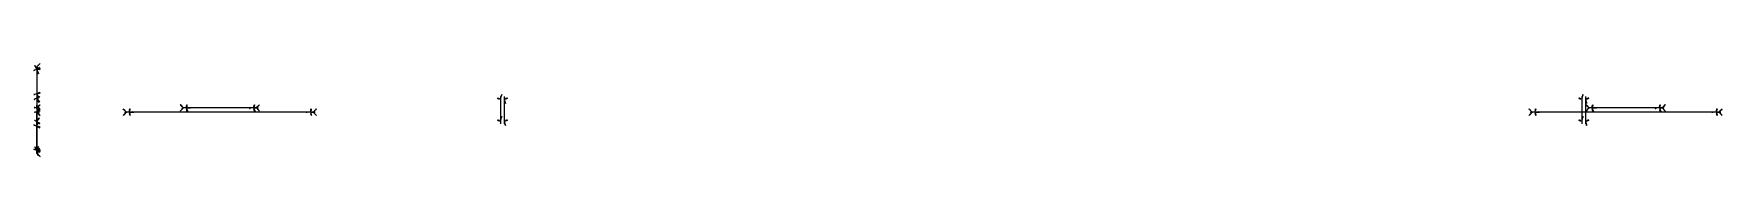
# Model space of a CAD drawing. Header units: millimetres. Extents: x -7070 to 13, y -102 to 102.
# Drawn here: x -7070 to -3363, y -102 to 102 of the extents above; entities that cross this region are included whole.
import ezdxf

# ---------------------------------------------------------------- set-up
doc = ezdxf.new("R2010")
doc.units = ezdxf.units.MM
for name, color, linetype in [('AutoDetect_10_17', 1, 'Continuous'), ('AutoDetect_15_14', 1, 'Continuous'), ('AutoDetect_16_15', 1, 'Continuous'), ('AutoDetect_19_12', 1, 'Continuous'), ('AutoDetect_20_13', 1, 'Continuous'), ('AutoDetect_23_23', 1, 'Continuous'), ('AutoDetect_24_25', 1, 'Continuous'), ('AutoDetect_27_20', 1, 'Continuous'), ('AutoDetect_28_22', 1, 'Continuous'), ('AutoDetect_31_21', 1, 'Continuous'), ('AutoDetect_31_28', 1, 'Continuous'), ('AutoDetect_31_31', 1, 'Continuous'), ('AutoDetect_32_24', 1, 'Continuous'), ('AutoDetect_32_26', 1, 'Continuous'), ('AutoDetect_32_29', 1, 'Continuous'), ('AutoDetect_33_30', 1, 'Continuous'), ('AutoDetect_34_27', 1, 'Continuous'), ('AutoDetect_7_18', 1, 'Continuous'), ('AutoDetect_8_19', 1, 'Continuous'), ('AutoDetect_9_16', 1, 'Continuous'), ('Stirnplatte_ID_GUID_49F72F33_8983_49e6_8E23_79ADA9B12A7D', 1, 'Continuous')]:
    doc.layers.add(name, color=color, linetype=linetype)

# ---------------------------------------------------------------- blocks, each defined once
blk = doc.blocks.new('Kontrollpunkt')
at = {"color": 0}
for q in [(0, 6), (8, 0), (0, 0, 4)]:
    blk.add_line((0, 0), q, dxfattribs=at)
for points in [[(0.25, 8, -0.25), (-0.25, 8, -0.25), (-0.25, 8, 0.25), (0, 10, 0), (-0.25, 8, -0.25), (0.25, 8, 0.25), (0, 10, 0), (0.25, 8, -0.25), (0.25, 8, 0.25), (-0.25, 8, 0.25)], [(0.25, 6, -0.25), (-0.25, 6, -0.25), (-0.25, 6, 0.25), (0, 8, 0), (-0.25, 6, -0.25), (0.25, 6, 0.25), (0, 8, 0), (0.25, 6, -0.25), (0.25, 6, 0.25), (-0.25, 6, 0.25)], [(0.25, 0.25, 4), (-0.25, 0.25, 4), (-0.25, -0.25, 4), (0, 0, 6), (-0.25, 0.25, 4), (0.25, -0.25, 4), (0, 0, 6), (0.25, 0.25, 4), (0.25, -0.25, 4), (-0.25, -0.25, 4)], [(0.25, 0.25, 6), (-0.25, 0.25, 6), (-0.25, -0.25, 6), (0, 0, 8), (-0.25, 0.25, 6), (0.25, -0.25, 6), (0, 0, 8), (0.25, 0.25, 6), (0.25, -0.25, 6), (-0.25, -0.25, 6)], [(0.25, 0.25, 8), (-0.25, 0.25, 8), (-0.25, -0.25, 8), (0, 0, 10), (-0.25, 0.25, 8), (0.25, -0.25, 8), (0, 0, 10), (0.25, 0.25, 8), (0.25, -0.25, 8), (-0.25, -0.25, 8)], [(8, 0.25, -0.25), (8, 0.25, 0.25), (8, -0.25, 0.25), (10, 0, 0), (8, 0.25, 0.25), (8, -0.25, -0.25), (10, 0, 0), (8, 0.25, -0.25), (8, -0.25, -0.25), (8, -0.25, 0.25)]]:
    blk.add_polyline3d(points, dxfattribs=at)

msp = doc.modelspace()

# ---------------------------------------------------------------- linework, layer by layer
at = {"layer": 'AutoDetect_10_17', "color": 1}
msp.add_line((-3662.6, 30, 0), (-3662.6, -30, 0), dxfattribs=at)
at = {"layer": 'AutoDetect_15_14', "color": 1}
msp.add_line((-3369.6, -4.7, -160), (-3779.6, -4.7, -160), dxfattribs=at)
at = {"layer": 'AutoDetect_16_15', "color": 1}
msp.add_line((-3369.6, -4.7, -180), (-3779.6, -4.7, -180), dxfattribs=at)
at = {"layer": 'AutoDetect_19_12', "color": 1}
msp.add_line((-3494.6, 4.7, -160), (-3654.6, 4.7, -160), dxfattribs=at)
at = {"layer": 'AutoDetect_20_13', "color": 1}
msp.add_line((-3494.6, 4.7, -180), (-3654.6, 4.7, -180), dxfattribs=at)
at = {"layer": 'AutoDetect_23_23', "color": 1}
msp.add_line((-6455.9, -4.7, -160), (-6865.9, -4.7, -160), dxfattribs=at)
at = {"layer": 'AutoDetect_24_25', "color": 1}
msp.add_line((-6455.9, -4.7, -180), (-6865.9, -4.7, -180), dxfattribs=at)
at = {"layer": 'AutoDetect_27_20', "color": 1}
msp.add_line((-6580.9, 4.7, -160), (-6740.9, 4.7, -160), dxfattribs=at)
at = {"layer": 'AutoDetect_28_22', "color": 1}
msp.add_line((-6580.9, 4.7, -180), (-6740.9, 4.7, -180), dxfattribs=at)
at = {"layer": 'AutoDetect_31_21', "color": 1}
msp.add_line((-7062.8, 4.7, -414.4), (-7062.8, 4.7, -35.6), dxfattribs=at)
at = {"layer": 'AutoDetect_31_21', "color": 1, "extrusion": (-1, 0, 0)}
for centre, start, end in [((-25.7, -414.4, 7062.8), 315, 0), ((-25.7, -35.6, 7062.8), 360, 45)]:
    msp.add_arc(centre, 21, start, end, dxfattribs=at)
at = {"layer": 'AutoDetect_31_28', "color": 1}
msp.add_line((-7062.8, 94.9, -14.6), (-7062.8, 25.7, -14.6), dxfattribs=at)
at = {"layer": 'AutoDetect_31_28', "color": 1, "extrusion": (1, 0, 0)}
msp.add_arc((25.7, -35.6, -7062.8), 21, 90, 135, dxfattribs=at)
at = {"layer": 'AutoDetect_31_31', "color": 1}
msp.add_line((-7062.8, 94.9, -435.4), (-7062.8, 25.7, -435.4), dxfattribs=at)
at = {"layer": 'AutoDetect_31_31', "color": 1, "extrusion": (-1, 0, 0)}
msp.add_arc((-25.7, -414.4, 7062.8), 21, 270, 315, dxfattribs=at)
at = {"layer": 'AutoDetect_32_24', "color": 1}
msp.add_line((-7062.8, -4.7, -35.6), (-7062.8, -4.7, -414.4), dxfattribs=at)
at = {"layer": 'AutoDetect_32_24', "color": 1, "extrusion": (-1, 0, 0)}
for centre, start, end in [((25.7, -35.6, 7062.8), 135, 180), ((25.7, -414.4, 7062.8), 180, 225)]:
    msp.add_arc(centre, 21, start, end, dxfattribs=at)
at = {"layer": 'AutoDetect_32_26', "color": 1}
msp.add_line((-7062.8, -94.9, -14.6), (-7062.8, -25.7, -14.6), dxfattribs=at)
at = {"layer": 'AutoDetect_32_26', "color": 1, "extrusion": (-1, 0, 0)}
msp.add_arc((25.7, -35.6, 7062.8), 21, 90, 135, dxfattribs=at)
at = {"layer": 'AutoDetect_32_29', "color": 1}
msp.add_line((-7062.8, -94.9, -435.4), (-7062.8, -25.7, -435.4), dxfattribs=at)
at = {"layer": 'AutoDetect_32_29', "color": 1, "extrusion": (1, 0, 0)}
msp.add_arc((-25.7, -414.4, -7062.8), 21, 270, 315, dxfattribs=at)
at = {"layer": 'AutoDetect_33_30', "color": 1}
msp.add_line((-7062.8, 95), (-7062.8, -95), dxfattribs=at)
at = {"layer": 'AutoDetect_34_27', "color": 1}
msp.add_line((-7062.8, 95, -450), (-7062.8, -95, -450), dxfattribs=at)
at = {"layer": 'AutoDetect_7_18', "color": 1}
msp.add_line((-6044.5, 30, 0), (-6044.5, -30, 0), dxfattribs=at)
at = {"layer": 'AutoDetect_8_19', "color": 1}
msp.add_line((-6036.5, 30, 0), (-6036.5, -30, 0), dxfattribs=at)
at = {"layer": 'AutoDetect_9_16', "color": 1}
msp.add_line((-3670.6, 30, 0), (-3670.6, -30, 0), dxfattribs=at)

# ---------------------------------------------------------------- block references
at = {"layer": 'AutoDetect_10_17', "color": 1, "extrusion": (0.696364, 0.173648, 0.696364), "rotation": 180}
for p in [(909.5, 2470.7, -2546.4), (862.9, 2478.8, -2554.7)]:
    msp.add_blockref('Kontrollpunkt', p, dxfattribs=at)
at = {"layer": 'AutoDetect_15_14', "color": 1, "extrusion": (0.173648, -0.696364, 0.696364), "rotation": 342.8383509003531}
for p in [(-3662.6, 517.8, -763.4), (-3276.4, 450.7, -694.3)]:
    msp.add_blockref('Kontrollpunkt', p, dxfattribs=at)
at = {"layer": 'AutoDetect_16_15', "color": 1, "extrusion": (0.173648, -0.696364, -0.696364), "rotation": 199.7021522331678}
for p in [(-3662.6, -761.8, -526.7), (-3276.4, -694.8, -457.5)]:
    msp.add_blockref('Kontrollpunkt', p, dxfattribs=at)
at = {"layer": 'AutoDetect_19_12', "color": 1, "extrusion": (0.173648, 0.696364, 0.696364), "rotation": 27.8314788373321}
for p in [(3541.3, 496.7, -741.7), (3397.7, 471.8, -716)]:
    msp.add_blockref('Kontrollpunkt', p, dxfattribs=at)
at = {"layer": 'AutoDetect_20_13', "color": 1, "extrusion": (0.173648, 0.696364, -0.696364), "rotation": 160.2978477668322}
for p in [(3541.3, -740.8, -505), (3397.7, -715.8, -479.3)]:
    msp.add_blockref('Kontrollpunkt', p, dxfattribs=at)
at = {"layer": 'AutoDetect_23_23', "color": 1, "extrusion": (0.173648, -0.696364, 0.696364), "rotation": 342.8383509003531}
for p in [(-6657.2, 1037.8, -1299.4), (-6271, 970.7, -1230.2)]:
    msp.add_blockref('Kontrollpunkt', p, dxfattribs=at)
at = {"layer": 'AutoDetect_24_25', "color": 1, "extrusion": (0.173648, -0.696364, -0.696364), "rotation": 199.7021522331678}
for p in [(-6657.2, -1281.8, -1062.6), (-6271, -1214.8, -993.5)]:
    msp.add_blockref('Kontrollpunkt', p, dxfattribs=at)
at = {"layer": 'AutoDetect_27_20', "color": 1, "extrusion": (0.173648, 0.696364, 0.696364), "rotation": 27.83147883733213}
for p in [(6535.9, 1016.7, -1277.6), (6392.3, 991.8, -1251.9)]:
    msp.add_blockref('Kontrollpunkt', p, dxfattribs=at)
at = {"layer": 'AutoDetect_28_22', "color": 1, "extrusion": (0.173648, 0.696364, -0.696364), "rotation": 160.2978477668322}
for p in [(6535.9, -1260.8, -1040.9), (6392.3, -1235.8, -1015.2)]:
    msp.add_blockref('Kontrollpunkt', p, dxfattribs=at)
at = {"layer": 'AutoDetect_31_21', "color": 1, "extrusion": (0.650895, 0.650895, 0.390731), "rotation": 63.01431780004649}
msp.add_blockref('Kontrollpunkt', (4997.5, 1568.6, -4756), dxfattribs=at)
at = {"layer": 'AutoDetect_31_21', "color": 1, "extrusion": (0.704416, 0.704416, 0.087156), "rotation": 83.51991231278306}
msp.add_blockref('Kontrollpunkt', (4997.5, 22.2, -5008), dxfattribs=at)
at = {"layer": 'AutoDetect_31_21', "color": 1, "extrusion": (0.650895, 0.650895, -0.390731), "rotation": 116.9856821999535}
msp.add_blockref('Kontrollpunkt', (4997.5, -1982.8, -4580.2), dxfattribs=at)
at = {"layer": 'AutoDetect_31_21', "color": 1, "extrusion": (0.696364, 0.696364, -0.173648), "rotation": 102.7514069217628}
for p in [(4997.5, -1235.4, -4850), (4997.5, -911.6, -4907.1)]:
    msp.add_blockref('Kontrollpunkt', p, dxfattribs=at)
at = {"layer": 'AutoDetect_31_28', "color": 1, "extrusion": (0.696364, 0.173648, -0.696364), "rotation": 81.2348063681018}
for p in [(1795.1, -4767.6, -4892.7), (1743.5, -4776.6, -4901.9)]:
    msp.add_blockref('Kontrollpunkt', p, dxfattribs=at)
at = {"layer": 'AutoDetect_31_28', "color": 1, "extrusion": (0.650895, 0.390731, -0.650895), "rotation": 86.34572295680388}
msp.add_blockref('Kontrollpunkt', (3657.1, -3944, -4577.6), dxfattribs=at)
at = {"layer": 'AutoDetect_31_31', "color": 1, "extrusion": (0.696364, 0.173648, 0.696364), "rotation": 91.41777319695942}
for p in [(1795.1, 4444.7, -5206), (1743.5, 4453.7, -5215.3)]:
    msp.add_blockref('Kontrollpunkt', p, dxfattribs=at)
at = {"layer": 'AutoDetect_31_31', "color": 1, "extrusion": (0.650895, 0.390731, 0.650895), "rotation": 83.4041144647947}
msp.add_blockref('Kontrollpunkt', (3657.1, 3602.3, -4870.5), dxfattribs=at)
at = {"layer": 'AutoDetect_32_24', "color": 1, "extrusion": (0.650895, -0.650895, -0.390731), "rotation": 248.6578651922448}
msp.add_blockref('Kontrollpunkt', (-4997.5, -1982.8, -4580.2), dxfattribs=at)
at = {"layer": 'AutoDetect_32_24', "color": 1, "extrusion": (0.704416, -0.704416, -0.087156), "rotation": 265.0189306062998}
msp.add_blockref('Kontrollpunkt', (-4997.5, -470.4, -4968.7), dxfattribs=at)
at = {"layer": 'AutoDetect_32_24', "color": 1, "extrusion": (0.650895, -0.650895, 0.390731), "rotation": 291.3421348077551}
msp.add_blockref('Kontrollpunkt', (-4997.5, 1568.6, -4756), dxfattribs=at)
at = {"layer": 'AutoDetect_32_24', "color": 1, "extrusion": (0.696364, -0.696364, 0.173648), "rotation": 279.8510761165839}
for p in [(-4997.5, 792.2, -4928.1), (-4997.5, 468.4, -4985.2)]:
    msp.add_blockref('Kontrollpunkt', p, dxfattribs=at)
at = {"layer": 'AutoDetect_32_26', "color": 1, "extrusion": (0.696364, -0.173648, -0.696364), "rotation": 278.1385729810916}
for p in [(-1743.5, -4776.6, -4901.9), (-1795.1, -4767.6, -4892.7)]:
    msp.add_blockref('Kontrollpunkt', p, dxfattribs=at)
at = {"layer": 'AutoDetect_32_26', "color": 1, "extrusion": (0.650895, -0.390731, -0.650895), "rotation": 271.2695327411889}
msp.add_blockref('Kontrollpunkt', (-3657.1, -3944, -4577.6), dxfattribs=at)
at = {"layer": 'AutoDetect_32_29', "color": 1, "extrusion": (0.650895, -0.390731, 0.650895), "rotation": 268.7304672588111}
msp.add_blockref('Kontrollpunkt', (-3657.1, 3602.3, -4870.5), dxfattribs=at)
at = {"layer": 'AutoDetect_32_29', "color": 1, "extrusion": (0.696364, -0.173648, 0.696364), "rotation": 261.8614270189084}
for p in [(-1743.5, 4453.7, -5215.3), (-1795.1, 4444.7, -5206)]:
    msp.add_blockref('Kontrollpunkt', p, dxfattribs=at)
at = {"layer": 'AutoDetect_33_30', "color": 1, "extrusion": (0.696364, 0.173648, 0.696364), "rotation": 180}
for p in [(1795.2, 4757.2, -4902.8), (1622.5, 4787.1, -4933.7)]:
    msp.add_blockref('Kontrollpunkt', p, dxfattribs=at)
at = {"layer": 'AutoDetect_34_27', "color": 1, "extrusion": (0.696364, 0.173648, -0.696364), "rotation": 341.9218654017965}
for p in [(1795.2, -5080.1, -4589.5), (1622.5, -5110.1, -4620.4)]:
    msp.add_blockref('Kontrollpunkt', p, dxfattribs=at)
at = {"layer": 'AutoDetect_7_18', "color": 1, "extrusion": (-0.696364, 0.173648, 0.696364), "rotation": 180}
for p in [(1439.2, -4088.2, 4213.4), (1485.8, -4080.1, 4205)]:
    msp.add_blockref('Kontrollpunkt', p, dxfattribs=at)
at = {"layer": 'AutoDetect_8_19', "color": 1, "extrusion": (0.696364, 0.173648, 0.696364), "rotation": 180}
for p in [(1483.9, 4074.7, -4199.5), (1437.3, 4082.8, -4207.8)]:
    msp.add_blockref('Kontrollpunkt', p, dxfattribs=at)
at = {"layer": 'AutoDetect_9_16', "color": 1, "extrusion": (-0.696364, 0.173648, 0.696364), "rotation": 180}
for p in [(864.8, -2484.2, 2560.3), (911.4, -2476.1, 2551.9)]:
    msp.add_blockref('Kontrollpunkt', p, dxfattribs=at)
at = {"layer": 'Stirnplatte_ID_GUID_49F72F33_8983_49e6_8E23_79ADA9B12A7D', "color": 2, "extrusion": (0.707107, 0.707107, 0), "rotation": 90}
for p in [(5061.3, -435.5, -4927), (5061.3, -450, -4927), (5061.3, 0, -4927), (5061.3, -14.5, -4927), (4656.7, -160, -4650.1), (4656.7, -180, -4650.1), (2474.4, -160, -2467.7), (2474.4, -180, -2467.7)]:
    msp.add_blockref('Kontrollpunkt', p, dxfattribs=at)
at = {"layer": 'Stirnplatte_ID_GUID_49F72F33_8983_49e6_8E23_79ADA9B12A7D', "color": 2, "extrusion": (-0.707107, -0.707107, 0), "rotation": 90}
for p in [(-4851.6, -160, 4858.2), (-4851.6, -180, 4858.2), (-2669.3, -160, 2675.9), (-2669.3, -180, 2675.9)]:
    msp.add_blockref('Kontrollpunkt', p, dxfattribs=at)
at = {"layer": 'Stirnplatte_ID_GUID_49F72F33_8983_49e6_8E23_79ADA9B12A7D', "color": 2, "extrusion": (-0.707107, 0.707107, 0), "rotation": 270}
for p in [(4763.2, -160, 4769.9), (4763.2, -180, 4769.9), (2580.9, -160, 2587.5), (2580.9, -180, 2587.5)]:
    msp.add_blockref('Kontrollpunkt', p, dxfattribs=at)
at = {"layer": 'Stirnplatte_ID_GUID_49F72F33_8983_49e6_8E23_79ADA9B12A7D', "color": 2, "extrusion": (0.707107, -0.707107, 0), "rotation": 270}
for p in [(-4568.3, -160, -4561.7), (-4568.3, -180, -4561.7), (-2386, -160, -2379.3), (-2386, -180, -2379.3), (-5061.3, -450, -4927), (-5061.3, -435.5, -4927), (-5061.3, -14.5, -4927), (-5061.3, 0, -4927)]:
    msp.add_blockref('Kontrollpunkt', p, dxfattribs=at)

doc.saveas('drawing.dxf')
